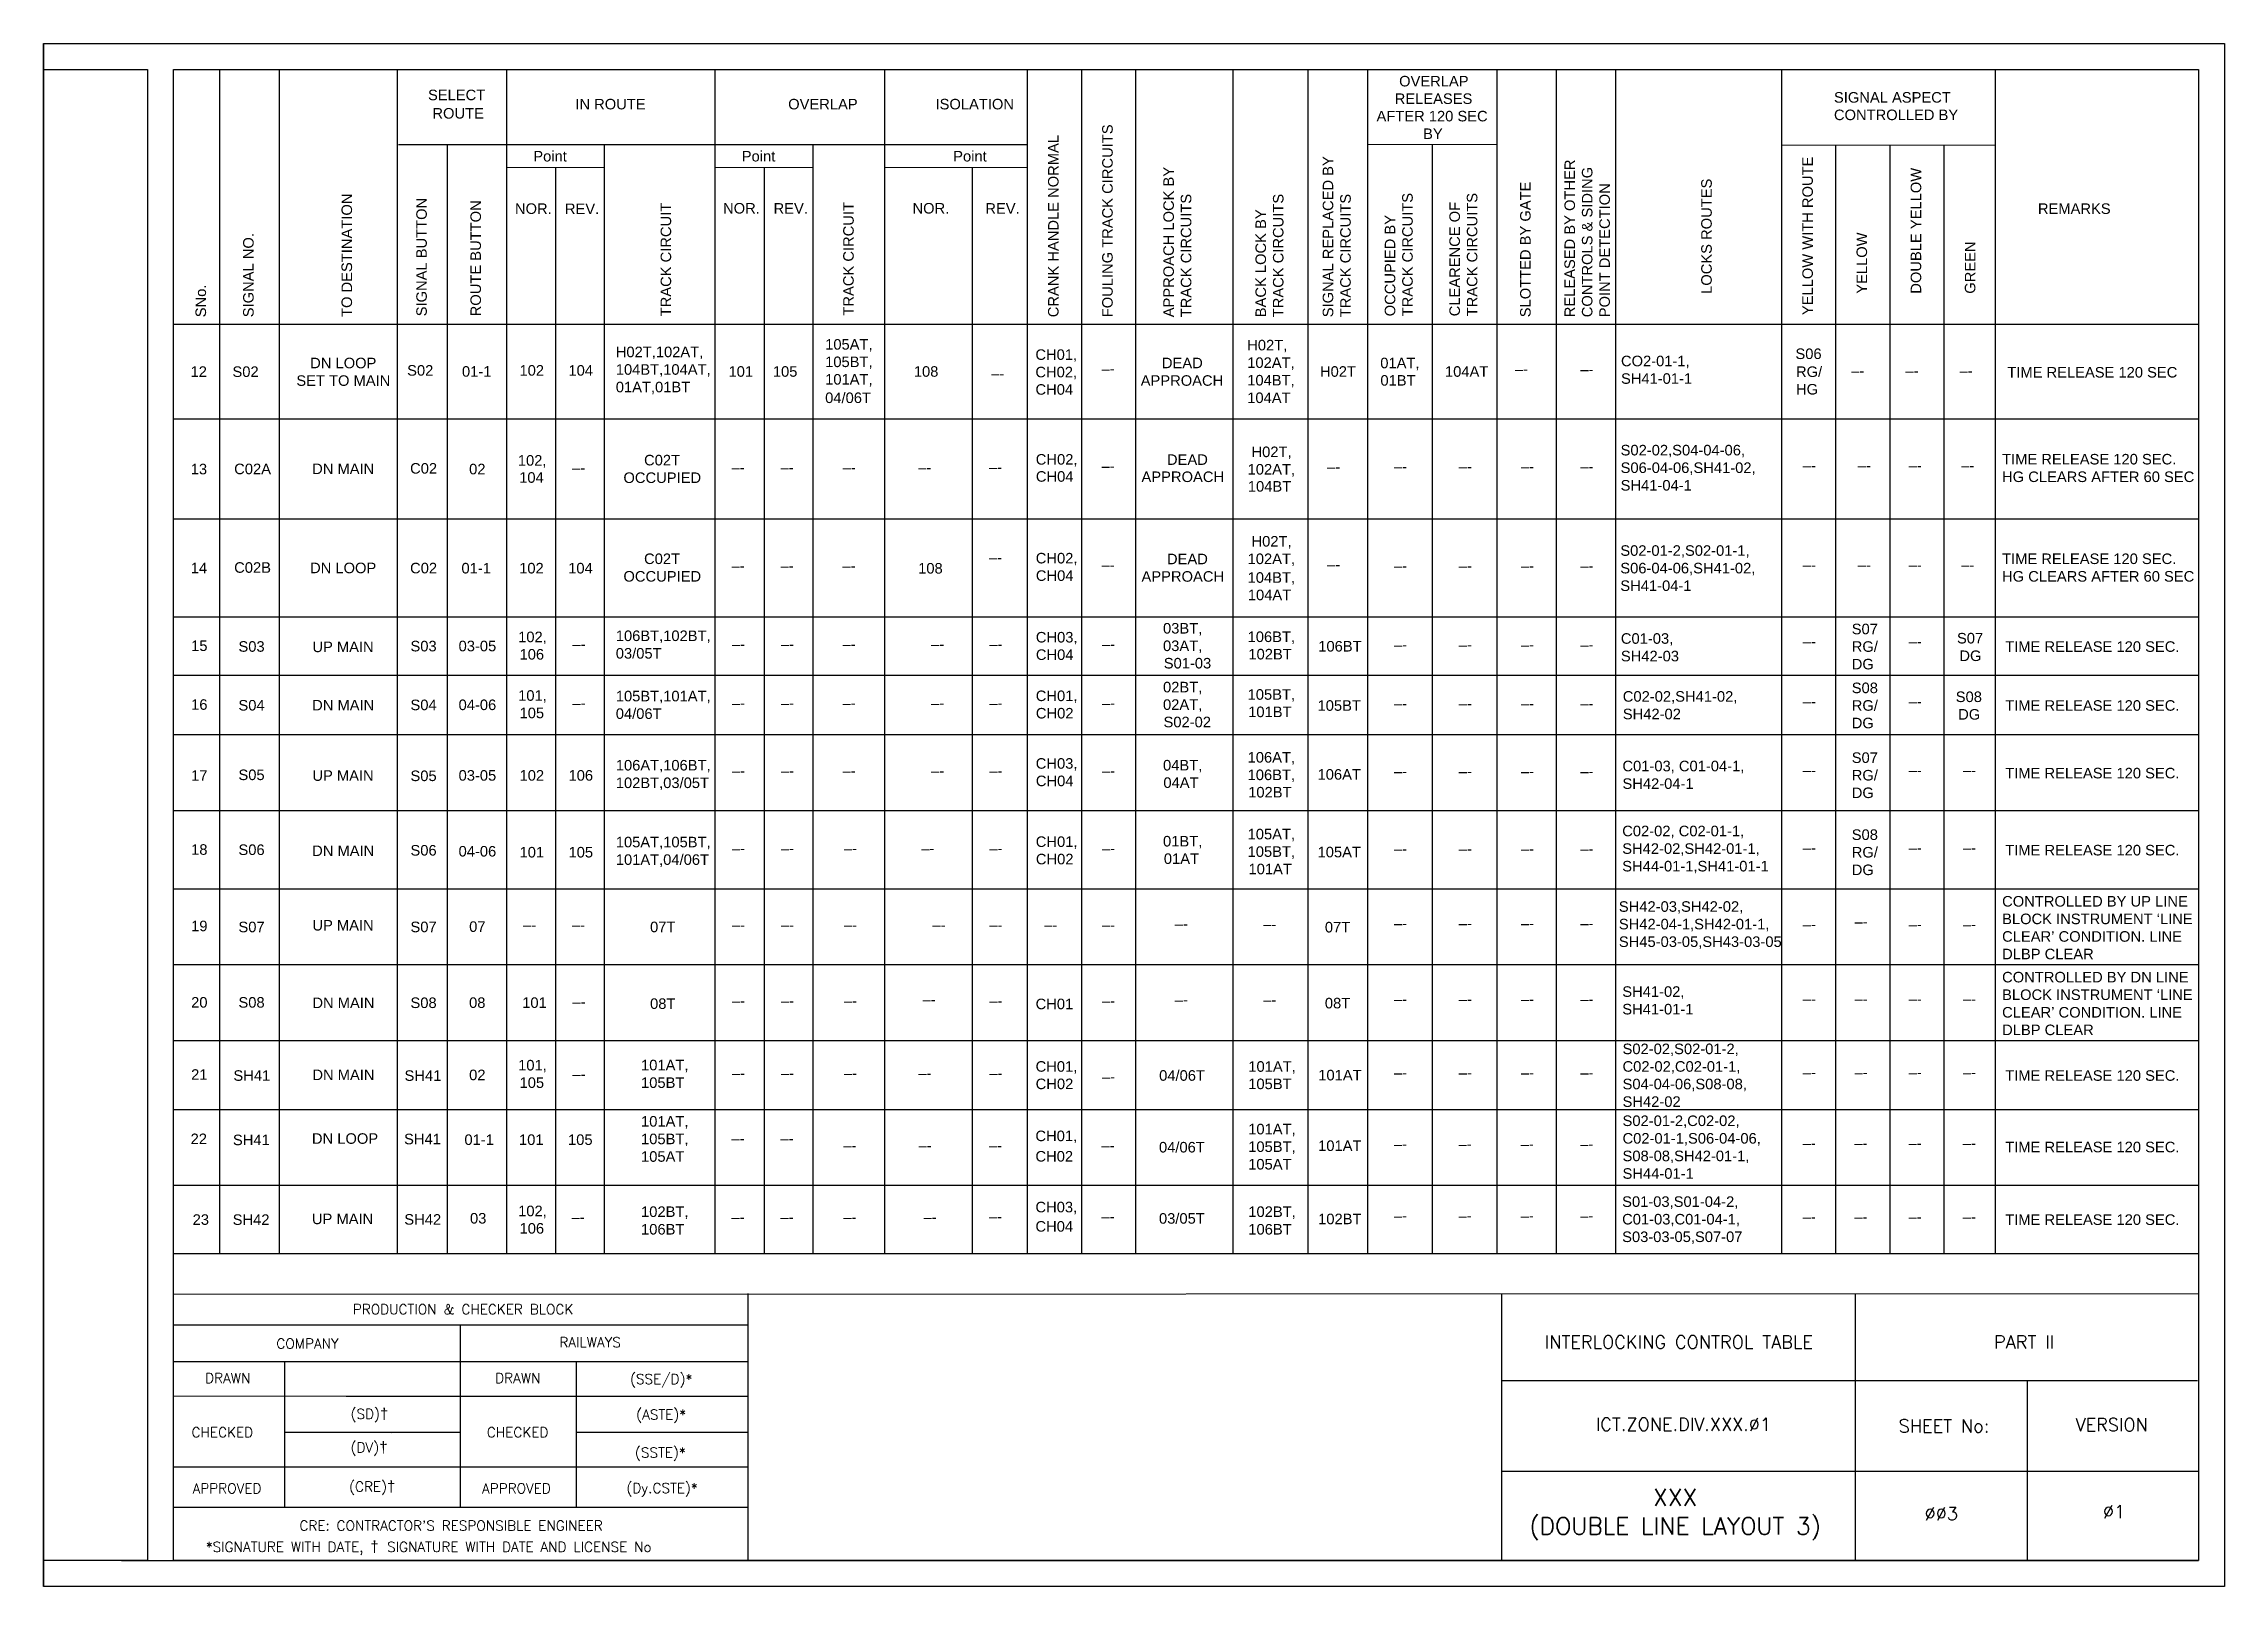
# Model space of a CAD drawing. Header units: inches. Extents: x -19 to 1640, y 39 to 741.
# Drawn here: x 766.4 to 1186.4, y 38.8 to 335.7 of the extents above; entities that cross this region are included whole.
import ezdxf
from ezdxf.enums import TextEntityAlignment as Align

# ---------------------------------------------------------------- set-up
doc = ezdxf.new("R2010")
doc.units = ezdxf.units.IN
doc.header["$MEASUREMENT"] = 0
for name, color, linetype in [('PDF2_Text', 7, 'Continuous'), ('PDF_Geometry', 7, 'Continuous'), ('PDF_Text', 7, 'Continuous')]:
    doc.layers.add(name, color=color, linetype=linetype)
doc.styles.add('PDF Arial', font='arial.ttf')
doc.styles.add('ROMANS', font='romans.shx', dxfattribs={"height": 2})

msp = doc.modelspace()

# ---------------------------------------------------------------- texts
at = {"style": 'ROMANS'}
for s, p in [('PRODUCTION & CHECKER BLOCK', (847.21, 92.1)), ('COMPANY', (817.25, 85.49)), ('RAILWAYS', (871.67, 85.74)), ('DRAWN', (801.89, 78.86)), ('DRAWN', (857.75, 78.86)), ('(SSE/D)*', (885.36, 78.66)), ('(ASTE)*', (885.36, 71.83)), ('CHECKED', (800.84, 68.41)), ('CHECKED', (857.71, 68.41)), ('(SSTE)*', (885.2, 64.51)), ('(Dy.CSTE)*', (885.53, 57.68)), ('APPROVED', (801.74, 57.61)), ('APPROVED', (857.48, 57.61)), ("CRE: CONTRACTOR'S RESPONSIBLE ENGINEER", (844.9, 50.45))]:
    msp.add_text(s, height=1.92, dxfattribs=at).set_placement(p, align=Align.MIDDLE_CENTER)
at = {"lineweight": -2, "style": 'ROMANS'}
for s, p in [('INTERLOCKING CONTROL TABLE', (1081.35, 85.78)), ('PART II', (1147.85, 85.78)), ('ICT.ZONE.DIV.XXX.Ø1', (1082.24, 69.94)), ('SHEET No:', (1132.42, 69.64)), ('VERSION', (1164.72, 69.86)), ('ØØ3 ', (1132.76, 52.77)), ('Ø1', (1165.18, 53.15))]:
    msp.add_text(s, height=2.5, dxfattribs=at).set_placement(p, align=Align.MIDDLE_CENTER)
at = {"char_height": 1.92, "attachment_point": 1, "style": 'ROMANS'}
for s, width, insert in [('(SD){\\fArial|b0|i0|c0|p34;\\H1.08333x;†}', 8.1172, (825.53, 73.07)), ('(DV){\\fArial|b0|i0|c0|p34;\\H1.08333x;†}', 8.1172, (825.53, 66.61)), ('(CRE){\\fArial|b0|i0|c0|p34;\\H1.08333x;†}', 8.1172, (825.24, 59.07)), ('\\pi-5.76,l9.6,t9.6;*SIGNATURE WITH DATE, {\\fArial|b0|i0|c0|p34;\\H1.08333x;†  }SIGNATURE WITH DATE AND LICENSE No', 104.6362, (793.82, 47.47))]:
    msp.add_mtext_dynamic_manual_height_columns(s, width=width, gutter_width=12.5, heights=[0], dxfattribs=dict(at, insert=insert))
at = {"insert": (1080.65, 57.53), "char_height": 3.3, "width": 68.7221, "attachment_point": 2, "style": 'ROMANS'}
msp.add_mtext('XXX\\P(DOUBLE LINE LAYOUT 3)', dxfattribs=at)
at = {"layer": 'PDF2_Text', "attachment_point": 7, "style": 'PDF Arial'}
for s, insert, char_height in [('–-', (970.19, 272.16), 2.03), ('–-', (1062.38, 272.04), 2.03), ('102,', (857.75, 254.12), 2.03), ('CH02,', (957.5, 254.32), 2.03), ('DEAD', (982.77, 254.65), 2.03), ('H02T,', (999.05, 255.77), 2.03), ('13', (794.76, 252.81), 2.03), ('C02A', (803.12, 252.83), 2.03), ('C02', (837, 252.94), 2.03), ('02', (848.37, 252.8), 2.03), ('104', (858.01, 251.18), 2.03), ('–-', (868.2, 253.06), 2.03), ('–-', (898.91, 253.14), 2.03), ('–-', (908.35, 253.14), 2.03), ('–-', (920.31, 253.14), 2.03), ('–-', (934.86, 253.14), 2.03), ('–-', (948.5, 253.2), 2.03), ('CH04', (957.52, 251.38), 2.03), ('–-', (970.19, 253.43), 2.03), ('APPROACH', (977.86, 251.32), 2.03), ('102AT,', (998.3, 252.41), 2.03), ('–-', (1013.62, 253.26), 2.03), ('–-', (1026.5, 253.32), 2.03), ('–-', (1038.97, 253.32), 2.03), ('–-', (1050.93, 253.32), 2.03), ('–-', (1062.38, 253.32), 2.03), ('–-', (1105.23, 253.52), 2.03), ('–-', (1115.82, 253.52), 2.03), ('–-', (1125.62, 253.52), 2.03), ('–-', (1135.73, 253.52), 2.03), ('104BT', (998.34, 249.47), 2.03), ('H02T,', (999.05, 238.55), 2.03), ('14', (794.76, 233.79), 2.03), ('C02B', (803.12, 233.85), 2.03), ('C02', (837, 233.74), 2.03), ('102', (858.01, 233.72), 2.03), ('104', (867.45, 233.72), 2.03), ('–-', (948.5, 235.8), 2.03), ('CH02,', (957.5, 235.3), 2.03), ('–-', (970.19, 234.38), 2.03), ('DEAD', (982.77, 235.52), 2.03), ('102AT,', (998.3, 235.18), 2.03), ('–-', (1013.62, 234.45), 2.03), ('–-', (1105.23, 234.38), 2.03), ('–-', (1115.82, 234.38), 2.03), ('–-', (1125.62, 234.38), 2.03), ('–-', (1135.73, 234.38), 2.03), ('–-', (898.91, 234.2), 2.03), ('–-', (908.35, 234.2), 2.03), ('–-', (920.26, 234.2), 2.03), ('CH04', (957.52, 232.29), 2.03), ('APPROACH', (977.86, 232.13), 2.03), ('104BT,', (998.3, 231.58), 2.03), ('–-', (1026.5, 234.21), 2.03), ('–-', (1038.97, 234.21), 2.03), ('–-', (1050.93, 234.21), 2.03), ('–-', (1062.38, 234.21), 2.03), ('104AT', (998.34, 228.57), 2.03), ('03BT,', (982.01, 221.8), 2.03), ('106BT,', (998.3, 220.17), 2.03), ('S07\\PRG/\\PDG', (1114.65, 215.25), 2.03), ('15', (794.83, 218.79), 2.03), ('S03', (803.94, 218.65), 2.03), ('S03', (837.07, 218.72), 2.03), ('03-05', (846.34, 218.74), 2.03), ('102,', (857.81, 220.14), 2.03), ('106', (858.08, 217.14), 2.03), ('–-', (868.27, 219.13), 2.03), ('–-', (898.98, 219.13), 2.03), ('–-', (908.42, 219.13), 2.03), ('–-', (920.28, 219.13), 2.03), ('–-', (937.35, 219.13), 2.03), ('–-', (948.57, 219.13), 2.03), ('CH03,', (957.51, 220.08), 2.03), ('CH04', (957.52, 217.07), 2.03), ('–-', (970.26, 219.13), 2.03), ('03AT,', (982.01, 218.43), 2.03), ('102BT', (998.45, 217.17), 2.03), ('106BT', (1011.91, 218.69), 2.03), ('–-', (1026.5, 219.03), 2.03), ('–-', (1038.97, 219.03), 2.03), ('–-', (1050.93, 219.03), 2.03), ('–-', (1062.38, 219.03), 2.03), ('–-', (1105.23, 219.66), 2.03), ('–-', (1125.62, 219.66), 2.03), ('TIME RELEASE 120 SEC.', (1144.21, 218.63), 2.0298), ('S01-03', (982.15, 215.43), 2.03), ('101,', (857.81, 208.86), 2.03), ('CH01,', (957.5, 208.8), 2.03), ('02BT,', (982.01, 210.48), 2.03), ('105BT,', (998.3, 209.06), 2.03), ('C02-02,SH41-02,\\PSH42-02', (1070.56, 205.65), 2.0298), ('S08\\PRG/\\PDG', (1114.65, 203.91), 2.03), ('16', (794.83, 207.47), 2.03), ('S04', (803.94, 207.33), 2.03), ('S04', (837.07, 207.4), 2.03), ('04-06', (846.34, 207.42), 2.03), ('105', (858.08, 205.85), 2.03), ('–-', (868.27, 207.8), 2.03), ('–-', (898.98, 207.8), 2.03), ('–-', (908.42, 207.8), 2.03), ('–-', (920.28, 207.8), 2.03), ('–-', (937.35, 207.8), 2.03), ('–-', (948.57, 207.8), 2.03), ('CH02', (957.52, 205.8), 2.03), ('–-', (970.26, 207.8), 2.03), ('02AT,', (982.01, 207.11), 2.03), ('S02-02', (982.1, 204.11), 2.03), ('101BT', (998.41, 206.06), 2.03), ('105BT', (1011.77, 207.28), 2.03), ('–-', (1026.5, 207.71), 2.03), ('–-', (1038.97, 207.71), 2.03), ('–-', (1050.93, 207.71), 2.03), ('–-', (1062.38, 207.71), 2.03), ('–-', (1105.23, 208.1), 2.03), ('–-', (1125.62, 208.1), 2.03), ('TIME RELEASE 120 SEC.', (1144.21, 207.29), 2.0298), ('CH03,', (957.5, 195.78), 2.03), ('04BT,', (982.01, 195.44), 2.03), ('106AT,', (998.3, 196.96), 2.03), ('C01-03, C01-04-1,\\PSH42-04-1', (1070.49, 192.25), 2.0298), ('S07\\PRG/\\PDG', (1114.65, 190.48), 2.03), ('17', (794.83, 193.84), 2.03), ('S05', (803.94, 193.94), 2.03), ('S05', (837.07, 193.75), 2.03), ('03-05', (846.34, 193.83), 2.03), ('102', (858.08, 193.83), 2.03), ('106', (867.51, 193.83), 2.03), ('–-', (898.98, 194.74), 2.03), ('–-', (908.42, 194.74), 2.03), ('–-', (920.28, 194.74), 2.03), ('–-', (937.35, 194.74), 2.03), ('–-', (948.57, 194.74), 2.03), ('CH04', (957.52, 192.77), 2.03), ('–-', (970.26, 194.74), 2.03), ('04AT', (982.08, 192.44), 2.03), ('106BT,', (998.3, 193.59), 2.03), ('106AT', (1011.77, 194.02), 2.03), ('–-', (1026.5, 194.65), 2.03), ('–-', (1038.97, 194.65), 2.03), ('–-', (1050.93, 194.65), 2.03), ('–-', (1062.38, 194.65), 2.03), ('–-', (1105.23, 194.85), 2.03), ('–-', (1125.62, 194.85), 2.03), ('–-', (1136.06, 194.85), 2.03), ('TIME RELEASE 120 SEC.', (1144.21, 194.27), 2.0298), ('102BT', (998.41, 190.59), 2.03), ('C02-02, C02-01-1,\\PSH42-02,SH42-01-1,\\PSH44-01-1,SH41-01-1', (1070.45, 176.01), 2.0298), ('18', (794.83, 179.56), 2.03), ('S06', (803.94, 179.52), 2.03), ('S06', (837.07, 179.41), 2.03), ('04-06', (846.34, 179.22), 2.03), ('101', (858.08, 179.04), 2.03), ('105', (867.51, 179.04), 2.03), ('–-', (898.98, 179.82), 2.03), ('–-', (908.42, 179.82), 2.03), ('–-', (920.54, 179.82), 2.03), ('–-', (935.46, 179.82), 2.03), ('–-', (948.57, 179.82), 2.03), ('CH01,', (957.5, 180.72), 2.03), ('–-', (970.26, 179.82), 2.03), ('01BT,', (982.01, 180.81), 2.03), ('105AT,', (998.3, 182.18), 2.03), ('105BT,', (998.3, 178.81), 2.03), ('105AT', (1011.77, 179.07), 2.03), ('–-', (1026.5, 179.72), 2.03), ('–-', (1038.97, 179.72), 2.03), ('–-', (1050.93, 179.72), 2.03), ('–-', (1062.38, 179.72), 2.03), ('–-', (1105.23, 179.93), 2.03), ('S08\\PRG/\\PDG', (1114.65, 175.65), 2.03), ('–-', (1125.62, 179.93), 2.03), ('–-', (1136.06, 179.93), 2.03), ('TIME RELEASE 120 SEC.', (1144.21, 179.44), 2.0298), ('CH02', (957.52, 177.72), 2.03), ('01AT', (982.17, 177.8), 2.03), ('101AT', (998.47, 175.81), 2.03), ('CONTROLLED BY UP LINE\\PBLOCK INSTRUMENT ‘LINE \\PCLEAR’ CONDITION. LINE \\PDLBP CLEAR', (1143.61, 159.44), 2.0298), ('19', (794.83, 164.84), 2.03), ('S07', (803.94, 164.65), 2.03), ('S07', (837.07, 164.66), 2.03), ('07', (848.38, 164.72), 2.03), ('–-', (858.76, 165.07), 2.03), ('–-', (868.19, 165.07), 2.03), ('07T', (883.22, 164.66), 2.03), ('–-', (898.98, 165.07), 2.03), ('–-', (908.42, 165.07), 2.03), ('–-', (920.54, 165.07), 2.03), ('–-', (937.61, 165.07), 2.03), ('–-', (948.57, 165.07), 2.03), ('–-', (959.14, 165.07), 2.03), ('–-', (970.26, 165.07), 2.03), ('–-', (984.27, 165.28), 2.03), ('–-', (1001.31, 165.2), 2.03), ('07T', (1013.18, 164.61), 2.03), ('–-', (1026.5, 165.39), 2.03), ('–-', (1038.97, 165.39), 2.03), ('–-', (1050.93, 165.39), 2.03), ('–-', (1062.38, 165.39), 2.03), ('–-', (1105.23, 165.18), 2.03), ('–-', (1115.19, 165.71), 2.03), ('–-', (1125.62, 165.18), 2.03), ('–-', (1136.06, 165.18), 2.03), ('CONTROLLED BY DN LINE\\PBLOCK INSTRUMENT ‘LINE \\PCLEAR’ CONDITION. LINE \\PDLBP CLEAR', (1143.61, 144.84), 2.0298), ('20', (794.83, 150.14), 2.03), ('S08', (803.94, 150.13), 2.03), ('S08', (837.07, 150.06), 2.03), ('08', (848.36, 150.08), 2.03), ('101', (858.59, 150.08), 2.03), ('08T', (883.22, 149.89), 2.03), ('–-', (898.98, 150.47), 2.03), ('–-', (908.42, 150.47), 2.03), ('–-', (920.54, 150.47), 2.03), ('–-', (935.71, 150.72), 2.03), ('–-', (948.57, 150.47), 2.03), ('CH01', (957.47, 149.83), 2.03), ('–-', (970.26, 150.47), 2.03), ('–-', (984.27, 150.68), 2.03), ('–-', (1001.31, 150.66), 2.03), ('08T', (1013.18, 149.99), 2.03), ('–-', (1026.5, 150.79), 2.03), ('–-', (1038.97, 150.79), 2.03), ('–-', (1050.93, 150.79), 2.03), ('–-', (1062.38, 150.79), 2.03), ('SH41-02, \\PSH41-01-1', (1070.46, 148.83), 2.03), ('–-', (1105.23, 150.83), 2.03), ('–-', (1115.19, 150.83), 2.03), ('–-', (1125.62, 150.83), 2.03), ('–-', (1136.06, 150.83), 2.03), ('–-', (868.27, 150.29), 2.03), ('S02-02,S02-01-2,\\PC02-02,C02-01-1, \\PS04-04-06,S08-08,\\PSH42-02', (1070.51, 131.03), 2.0298), ('101,', (857.81, 137.69), 2.03), ('101AT,\\P105BT', (881.48, 134.68), 2.03), ('CH01,', (957.47, 137.45), 2.03), ('101AT,', (998.44, 137.44), 2.03), ('21', (794.83, 136.27), 2.03), ('SH41', (802.97, 136.05), 2.03), ('SH41', (835.93, 136.04), 2.03), ('02', (848.37, 136.17), 2.03), ('105', (858.08, 134.68), 2.03), ('–-', (868.27, 136.36), 2.03), ('–-', (898.98, 136.53), 2.03), ('–-', (908.42, 136.53), 2.03), ('–-', (920.54, 136.53), 2.03), ('–-', (934.89, 136.53), 2.03), ('–-', (948.57, 136.53), 2.03), ('CH02', (957.48, 134.44), 2.03), ('–-', (970.26, 135.86), 2.03), ('04/06T', (981.26, 136.06), 2.03), ('105BT', (998.42, 134.44), 2.03), ('101AT', (1011.91, 136.13), 2.03), ('–-', (1026.5, 136.64), 2.03), ('–-', (1038.97, 136.64), 2.03), ('–-', (1050.93, 136.64), 2.03), ('–-', (1062.38, 136.64), 2.03), ('–-', (1105.23, 136.7), 2.03), ('–-', (1115.19, 136.7), 2.03), ('–-', (1125.62, 136.7), 2.03), ('–-', (1136.06, 136.7), 2.03), ('TIME RELEASE 120 SEC.', (1144.21, 136.05), 2.0298), ('101AT,\\P105BT,\\P105AT', (881.48, 120.46), 2.03), ('CH01,', (957.44, 124.08), 2.03), ('101AT,\\P105BT,\\P105AT', (998.41, 118.97), 2.03), ('S02-01-2,C02-02,\\PC02-01-1,S06-04-06,\\PS08-08,SH42-01-1,\\PSH44-01-1', (1070.51, 117.19), 2.0298), ('22', (794.73, 123.89), 2.03), ('SH41', (802.88, 123.66), 2.03), ('SH41', (835.84, 123.83), 2.03), ('101', (857.98, 123.7), 2.03), ('105', (867.42, 123.7), 2.03), ('–-', (898.89, 123.98), 2.03), ('–-', (908.32, 123.98), 2.03), ('–-', (920.45, 122.61), 2.03), ('–-', (934.93, 122.61), 2.03), ('–-', (948.47, 122.61), 2.03), ('CH02', (957.44, 120.5), 2.03), ('–-', (970.16, 122.61), 2.03), ('04/06T', (981.23, 122.25), 2.03), ('101AT', (1011.88, 122.54), 2.03), ('–-', (1026.48, 122.9), 2.03), ('–-', (1038.94, 122.9), 2.03), ('–-', (1050.9, 122.9), 2.03), ('–-', (1062.36, 122.9), 2.03), ('–-', (1105.21, 123.05), 2.03), ('–-', (1115.16, 123.05), 2.03), ('–-', (1125.6, 123.05), 2.03), ('–-', (1136.03, 123.05), 2.03), ('TIME RELEASE 120 SEC.', (1144.21, 122.29), 2.0298), ('S01-03,S01-04-2, \\PC01-03,C01-04-1,\\PS03-03-05,S07-07', (1070.43, 104.66), 2.0298), ('23', (795.12, 108.32), 2.03), ('SH42', (802.83, 108.31), 2.03), ('SH42', (835.89, 108.35), 2.03), ('03', (848.54, 108.57), 2.03), ('102,', (857.81, 109.63), 2.03), ('–-', (868.09, 108.83), 2.03), ('102BT,\\P106BT', (881.48, 106.45), 2.03), ('–-', (898.89, 108.83), 2.03), ('–-', (908.32, 108.83), 2.03), ('–-', (920.45, 108.83), 2.03), ('–-', (935.88, 108.83), 2.03), ('–-', (948.47, 108.94), 2.03), ('CH03,', (957.44, 110.38), 2.03), ('–-', (970.16, 108.94), 2.03), ('03/05T', (981.23, 108.54), 2.03), ('102BT,\\P106BT', (998.44, 106.45), 2.03), ('102BT', (1011.88, 108.44), 2.03), ('–-', (1026.48, 109.1), 2.03), ('–-', (1038.94, 109.1), 2.03), ('–-', (1050.9, 109.1), 2.03), ('–-', (1062.36, 109.1), 2.03), ('–-', (1105.21, 108.9), 2.03), ('–-', (1115.16, 108.9), 2.03), ('–-', (1125.6, 108.9), 2.03), ('–-', (1136.03, 108.9), 2.03), ('TIME RELEASE 120 SEC.', (1144.21, 108.31), 2.0298), ('106', (858.08, 106.63), 2.03), ('CH04', (957.44, 107.01), 2.03)]:
    msp.add_mtext(s, dxfattribs=dict(at, insert=insert, char_height=char_height))
for s, insert, char_height, width in [('\\pi4.30027;C02T\\P\\pi0.32867;OCCUPIED', (877.76, 251.14), 2.0298, 15.3364), ('S02-02,S04-04-06, \\PS06-04-06,SH41-02,\\PSH41-04-1', (1070.14, 249.68), 2.0298, 30.0635), ('TIME RELEASE 120 SEC.\\PHG CLEARS AFTER 60 SEC', (1143.6, 251.32), 2.0298, 36.8684), ('\\pi0.62652;01-1', (846.27, 233.72), 2.0298, 6.29), ('\\pi4.30027;C02T\\P\\pi0.32867;OCCUPIED', (877.76, 232.15), 2.0298, 15.3364), ('\\pi5.70706;108', (929.14, 233.7), 2.0298, 15.7118), ('S02-01-2,S02-01-1,\\PS06-04-06,SH41-02,\\PSH41-04-1', (1070.08, 230.35), 2.0298, 28.7099), ('TIME RELEASE 120 SEC.\\PHG CLEARS AFTER 60 SEC', (1143.6, 232.15), 2.0298, 36.9587), ('C01-03,\\PSH42-03', (1070.19, 216.8), 2.03, 28.3864), ('\\pi-0.02493;S07\\P\\pi0.44097;DG', (1134.94, 216.86), 2.0298, 4.7393), ('\\pi-0.25818;S08\\P\\pi0.2098;DG', (1134.94, 205.58), 2.0298, 4.277), ('SH42-03,SH42-02,\\PSH42-04-1,SH42-01-1,\\PSH45-03-05,SH43-03-05', (1069.8, 161.47), 2.0298, 28.4411), ('01-1', (847.47, 123.7), 2.03, 2.9957)]:
    msp.add_mtext(s, dxfattribs=dict(at, insert=insert, char_height=char_height, width=width))
at = {"layer": 'PDF_Text', "attachment_point": 7, "style": 'PDF Arial'}
for s, insert, char_height in [('OVERLAP', (1027.48, 327.48), 2.027), ('SELECT', (840.45, 324.83), 2.027), ('IN ROUTE', (868.83, 323.06), 2.027), ('OVERLAP', (909.82, 323.06), 2.027), ('ISOLATION', (938.2, 323.06), 2.027), ('RELEASES', (1026.63, 324.11), 2.027), ('SIGNAL ASPECT', (1111.23, 324.36), 2.0273), ('ROUTE', (841.3, 321.29), 2.027), ('AFTER 120 SEC', (1023.13, 320.75), 2.0273), ('BY', (1032.1, 317.39), 2.027), ('CONTROLLED BY', (1111.23, 320.99), 2.0273), ('Point', (860.73, 313.03), 2.027), ('Point', (900.88, 313.03), 2.027), ('Point', (941.6, 313.03), 2.027), ('NOR.', (857.2, 302.94), 2.027), ('REV.', (866.82, 302.94), 2.027), ('NOR.', (897.28, 303.01), 2.027), ('REV.', (907.01, 303.01), 2.027), ('NOR.', (933.76, 303.01), 2.027), ('REV.', (947.79, 303.01), 2.027), ('REMARKS', (1150.51, 302.94), 2.027), ('H02T,102AT,\\P104BT,104AT,\\P01AT,01BT', (876.62, 268.25), 2.0273), ('105AT,', (916.94, 276.46), 2.027), ('H02T,\\P102AT,\\P104BT,\\P104AT', (998.23, 266.53), 2.027), ('12', (794.72, 271.6), 2.027), ('S02', (836.43, 271.8), 2.027), ('01-1', (846.99, 271.6), 2.027), ('102', (858.07, 271.8), 2.027), ('104', (867.5, 271.8), 2.027), ('101', (898.33, 271.59), 2.027), ('105', (906.87, 271.59), 2.027), ('105BT,', (916.94, 273.1), 2.027), ('108', (934.02, 271.59), 2.027), ('CH01,', (957.43, 274.49), 2.027), ('CH02,', (957.43, 271.13), 2.027), ('H02T', (1012.24, 271.59), 2.027), ('01AT,', (1023.85, 272.88), 2.027), ('104AT', (1036.32, 271.59), 2.027), ('–-', (1049.77, 272.1), 2.027), ('CO2-01-1, \\PSH41-01-1', (1070.21, 270.23), 2.027), ('S06', (1103.81, 275), 2.027), ('RG/\\PHG', (1103.92, 268.17), 2.027), ('TIME RELEASE 120 SEC', (1144.62, 271.44), 2.0273), ('101AT,', (916.94, 269.73), 2.027), ('–-', (948.92, 271.21), 2.027), ('CH04', (957.45, 268.13), 2.027), ('01BT', (1023.88, 269.88), 2.027), ('–-', (1114.56, 271.76), 2.027), ('–-', (1124.99, 271.76), 2.027), ('–-', (1135.42, 271.76), 2.027), ('04/06T', (916.94, 266.53), 2.027), ('DN MAIN', (818.14, 252.88), 2.027), ('DN LOOP', (817.74, 233.77), 2.027), ('106BT,102BT,\\P03/05T', (876.62, 217.33), 2.0273), ('UP MAIN', (818.19, 218.58), 2.027), ('105BT,101AT,\\P04/06T', (876.62, 205.72), 2.0273), ('DN MAIN', (818.14, 207.38), 2.027), ('106AT,106BT,\\P102BT,03/05T', (876.62, 192.06), 2.0273), ('UP MAIN', (818.19, 193.8), 2.027), ('DN MAIN', (818.14, 179.35), 2.027), ('105AT,105BT,\\P101AT,04/06T', (876.62, 177.27), 2.0273), ('UP MAIN', (818.19, 164.98), 2.027), ('DN MAIN', (818.19, 150.07), 2.027), ('DN MAIN', (818.19, 136.21), 2.027), ('DN LOOP', (818.1, 123.92), 2.027), ('UP MAIN', (818.1, 108.45), 2.027)]:
    msp.add_mtext(s, dxfattribs=dict(at, insert=insert, char_height=char_height))
at = {"layer": 'PDF_Text', "attachment_point": 7, "rotation": 90, "style": 'PDF Arial'}
for s, insert, char_height in [('FOULING TRACK CIRCUITS', (972.35, 283.07), 2.0273), ('CRANK HANDLE NORMAL', (961.92, 283.07), 2.0273), ('APPROACH LOCK BY', (984.13, 283.07), 2.0273), ('SIGNAL REPLACED BY', (1014.82, 283.07), 2.0273), ('RELEASED BY OTHER', (1061.38, 283.07), 2.0273), ('CONTROLS & SIDING', (1064.74, 283.07), 2.0273), ('YELLOW WITH ROUTE', (1107.19, 283.48), 2.0273), ('DOUBLE YELLOW', (1128.06, 287.6), 2.0273), ('TO DESTINATION', (825.85, 283.13), 2.0273), ('TRACK CIRCUITS', (987.49, 283.07), 2.0273), ('TRACK CIRCUITS', (1005.24, 283.07), 2.0273), ('TRACK CIRCUITS', (1018.19, 283.07), 2.0273), ('TRACK CIRCUITS', (1030.13, 283.25), 2.0273), ('TRACK CIRCUITS', (1042.58, 283.25), 2.0273), ('SLOTTED BY GATE', (1052.84, 283.07), 2.0273), ('POINT DETECTION', (1068.1, 283.07), 2.0273), ('LOCKS ROUTES', (1087.72, 287.57), 2.0273), ('SIGNAL BUTTON', (840.25, 283.25), 2.0273), ('ROUTE BUTTON', (850.68, 283.25), 2.0273), ('TRACK CIRCUIT', (887.31, 283.25), 2.0273), ('TRACK CIRCUIT', (922.47, 283.39), 2.0273), ('BACK LOCK BY', (1001.87, 283.07), 2.0273), ('OCCUPIED BY', (1026.77, 283.25), 2.0273), ('CLEARENCE OF', (1039.22, 283.25), 2.0273), ('SIGNAL NO.', (806.9, 283.07), 2.027), ('YELLOW', (1117.63, 287.6), 2.027), ('GREEN', (1138.49, 287.6), 2.027), ('SNo.', (797.73, 283.07), 2.027)]:
    msp.add_mtext(s, dxfattribs=dict(at, insert=insert, char_height=char_height))
at = {"layer": 'PDF_Text', "attachment_point": 7, "style": 'PDF Arial'}
for s, insert, char_height, width in [('S02', (802.79, 271.55), 2.027, 10.6172), ('\\pi3.27177;DN LOOP\\P\\pi0.60693;SET TO MAIN', (814.49, 269.84), 2.0273, 18.9495), ('\\pi4.20554;DEAD\\P\\pi0.12184;APPROACH', (977.59, 269.85), 2.0273, 15.9105)]:
    msp.add_mtext(s, dxfattribs=dict(at, insert=insert, char_height=char_height, width=width))

# ---------------------------------------------------------------- blocks, each defined once
blk = doc.blocks.new('A$C1B685902')
at = {"color": 7}
blk.add_line((0, 297), (0, 0), dxfattribs=at)
for points in [[(0, 297), (420, 297), (420, 0), (0, 0)], [(25, 292), (415, 292), (415, 5), (25, 5)]]:
    blk.add_lwpolyline(points, close=True, dxfattribs=at)
blk.add_lwpolyline([(0, 292), (20, 292), (20, 5), (0, 5)], dxfattribs=at)

# ---------------------------------------------------------------- linework, layer by layer
for p, q in [((800.32, 330.75), (800.32, 102.78)), ((811.76, 330.75), (811.76, 102.78)), ((834.54, 330.75), (834.54, 102.78)), ((855.55, 330.75), (855.55, 102.78)), ((895.7, 330.75), (895.7, 102.78)), ((928.34, 330.75), (928.34, 102.78)), ((955.85, 330.75), (955.85, 102.78)), ((966.28, 330.75), (966.28, 102.78)), ((976.72, 330.75), (976.72, 102.78)), ((995.47, 330.75), (995.47, 102.78)), ((1009.93, 330.75), (1009.93, 102.78)), ((1021.37, 330.75), (1021.37, 102.78)), ((1046.27, 330.75), (1046.27, 102.78)), ((1057.71, 330.75), (1057.71, 102.78)), ((1069.15, 330.75), (1069.15, 102.78)), ((1101.12, 330.75), (1101.12, 102.86)), ((1142.3, 330.75), (1142.3, 102.86)), ((955.92, 316.24), (834.75, 316.24)), ((844.11, 316.31), (844.11, 102.78)), ((874.4, 316.24), (874.4, 102.78)), ((914.55, 316.24), (914.55, 102.78)), ((1033.82, 316.31), (1033.82, 102.78)), ((1142.3, 316.16), (1101.12, 316.17)), ((1111.55, 316.17), (1111.55, 102.79)), ((1121.99, 316.17), (1121.99, 102.79)), ((1132.42, 316.17), (1132.42, 102.79)), ((864.98, 311.95), (864.98, 102.78)), ((905.19, 311.88), (905.19, 102.78)), ((945.27, 311.88), (945.27, 102.78)), ((1181.42, 281.67), (791.42, 281.67)), ((1181.42, 263.46), (791.42, 263.46)), ((1181.42, 244.18), (791.42, 244.18)), ((1181.56, 225.35), (791.56, 225.35)), ((1181.49, 214.12), (791.49, 214.12)), ((1181.56, 202.65), (791.56, 202.65)), ((1181.49, 188.05), (791.49, 188.05)), ((1181.56, 172.98), (791.56, 172.98)), ((1181.56, 158.38), (791.56, 158.38)), ((1181.49, 143.78), (791.49, 143.78)), ((1181.42, 130.49), (791.42, 130.49)), ((1181.42, 115.94), (791.42, 115.94)), ((1181.45, 102.78), (791.45, 102.78)), ((791.44, 95.02), (1181.42, 95.1)), ((902.03, 95.1), (902.03, 43.75)), ((824.67, 89.04), (791.43, 89.04)), ((902.03, 89.04), (824.67, 89.04)), ((846.63, 89.04), (846.63, 53.95)), ((824.67, 82), (791.43, 82)), ((812.87, 53.95), (812.87, 82)), ((902.03, 81.99), (824.67, 82)), ((869.08, 53.95), (869.08, 82)), ((1148.46, 78.38), (1148.46, 43.75)), ((824.67, 75.33), (791.43, 75.34)), ((902.03, 75.33), (824.67, 75.33)), ((846.63, 68.36), (812.87, 68.36)), ((833.33, 68.21), (833.33, 68.21)), ((902.03, 68.35), (869.08, 68.35)), ((824.67, 61.69), (791.43, 61.69)), ((902.03, 61.68), (824.67, 61.69)), ((824.67, 53.95), (791.43, 53.95)), ((902.03, 53.94), (824.67, 53.95))]:
    msp.add_line(p, q)
at = {"lineweight": -2}
for p, q in [((1047.28, 43.75), (1047.28, 95.1)), ((1047.28, 78.38), (1181.24, 78.38)), ((1047.28, 60.92), (1181.42, 60.92))]:
    msp.add_line(p, q, dxfattribs=at)
at = {"linetype": 'Continuous', "lineweight": -2}
for p, q in [((1115.36, 43.75), (1115.36, 95.1)), ((781.42, 43.75), (1063.42, 43.75)), ((781.42, 43.75), (1181.42, 43.75))]:
    msp.add_line(p, q, dxfattribs=at)
at = {"layer": 'PDF_Geometry', "lineweight": 15}
for points in [[(811.76, 102.78), (811.76, 330.82)], [(834.54, 102.78), (834.54, 330.82)], [(1046.27, 316.31), (1046.27, 330.75)], [(1057.71, 316.31), (1057.71, 330.75)], [(1069.15, 316.31), (1069.15, 330.75)], [(834.75, 316.24), (855.62, 316.24)], [(855.62, 316.24), (955.92, 316.24)], [(1021.37, 316.31), (1046.27, 316.31)], [(1046.27, 311.96), (1046.27, 316.31)], [(1057.71, 311.96), (1057.71, 316.31)], [(1069.15, 311.96), (1069.15, 316.31)], [(855.62, 311.88), (874.47, 311.88)], [(864.98, 281.74), (864.98, 311.95)], [(895.77, 311.88), (914.55, 311.88)], [(928.34, 311.88), (955.92, 311.88)], [(1046.27, 281.74), (1046.27, 311.95)], [(1057.71, 281.74), (1057.71, 311.95)], [(1069.15, 281.74), (1069.15, 311.95)], [(955.85, 102.78), (955.85, 281.67)], [(966.28, 102.78), (966.28, 281.67)], [(1046.27, 270.52), (1046.27, 281.59)], [(1057.71, 270.52), (1057.71, 281.59)], [(1069.15, 270.52), (1069.15, 281.59)], [(1046.27, 259.3), (1046.27, 270.38)], [(1057.71, 259.3), (1057.71, 270.38)], [(1069.15, 259.3), (1069.15, 270.38)], [(1046.27, 253.61), (1046.27, 261.33)], [(1057.71, 253.61), (1057.71, 261.33)], [(1069.15, 253.61), (1069.15, 261.33)]]:
    msp.add_lwpolyline(points, dxfattribs=at)

# ---------------------------------------------------------------- block references
msp.add_blockref('A$C1B685902', (766.42, 38.75))

msp.set_redraw_order([(e.dxf.handle, doc.entitydb.next_handle()) for e in msp.query("TEXT MTEXT ATTDEF DIMENSION ARC_DIMENSION")])  # texts and dimensions are drawn at this point

doc.saveas('drawing.dxf')
